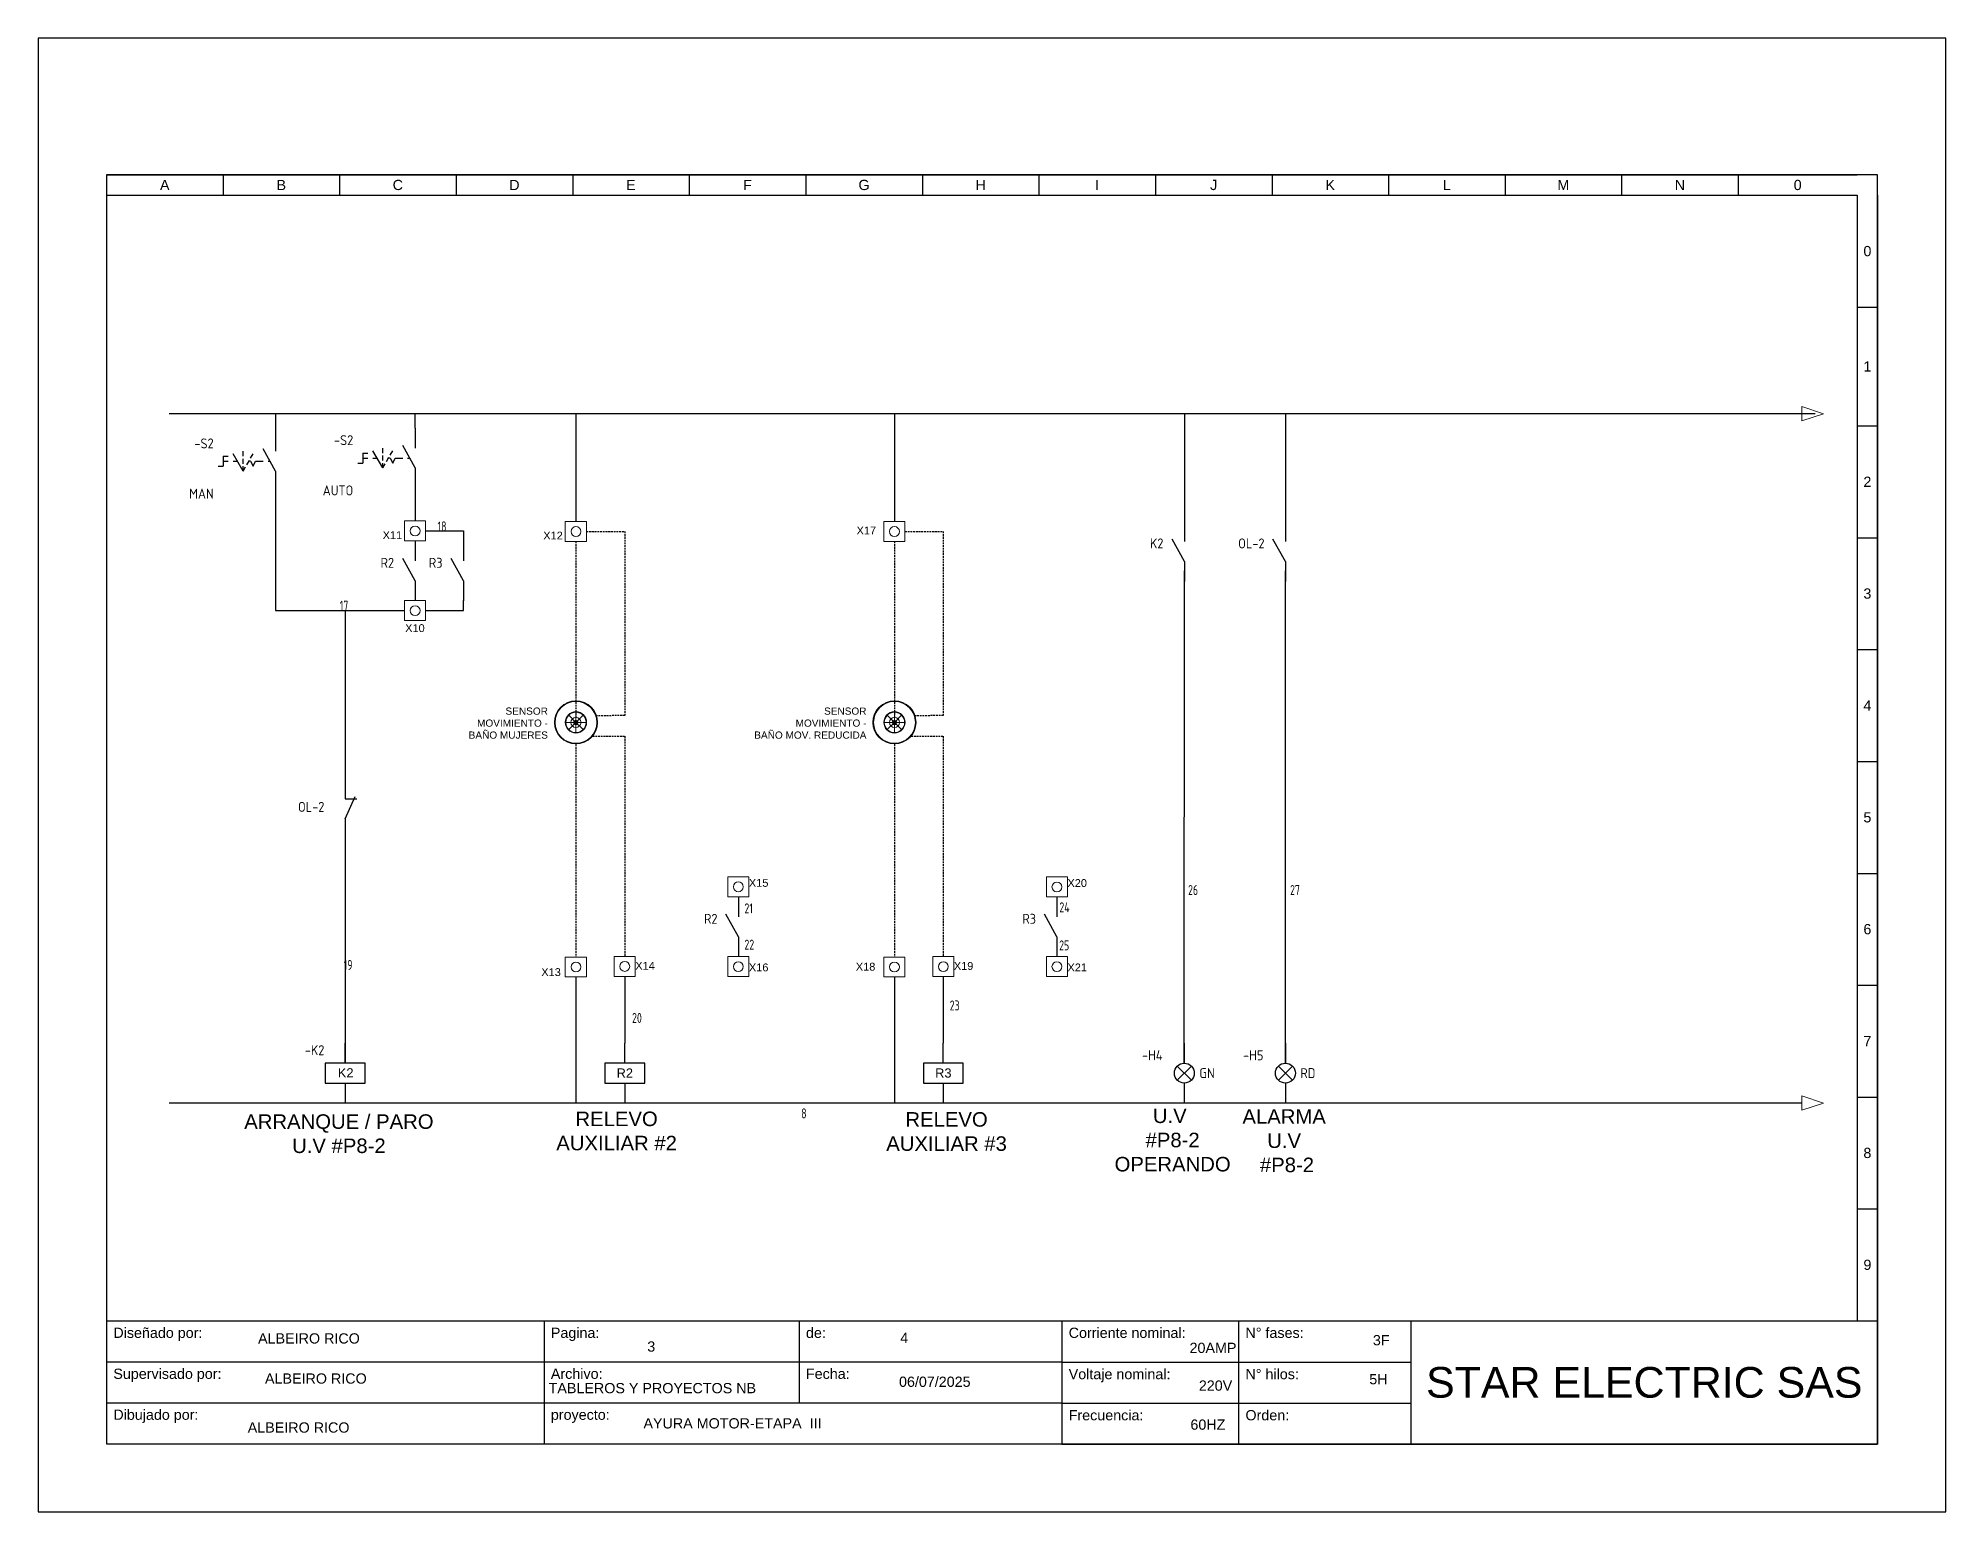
# Model space of a CAD drawing. Header units: millimetres. Extents: x 691 to 18605, y 670 to 10026.
# Drawn here: x 2838 to 3889, y 6288 to 7100 of the extents above; entities that cross this region are included whole.
import ezdxf
from ezdxf.enums import TextEntityAlignment as Align

# ---------------------------------------------------------------- set-up
doc = ezdxf.new("R2010")
doc.units = ezdxf.units.MM
doc.linetypes.add('DASHEDX2', pattern=[1.5, 1, -0.5])
for name, color, linetype in [('-DIAGRAMA', 7, 'Continuous'), ('-Electrico', 5, 'Continuous'), ('DESC', 150, 'Continuous'), ('MISC', 7, 'Continuous'), ('SYMS', 7, 'Continuous'), ('TAGS', 150, 'Continuous'), ('WIRENO', 72, 'Continuous'), ('YEL_14_THHN', 2, 'Continuous')]:
    doc.layers.add(name, color=color, linetype=linetype)
doc.styles.get("Standard").update_dxf_attribs({"font": 'arial.ttf'})
doc.styles.add('WD_IEC', font='ISOCP2.shx', dxfattribs={"width": 0.9, "height": 4})

msp = doc.modelspace()

# ---------------------------------------------------------------- texts
at = {"color": 0, "lineweight": 0}
for s, p in [('X11', (3027.6, 6824.2)), ('X12', (3116.1, 6824)), ('X17', (3288.7, 6826.8)), ('X10', (3040, 6773)), ('X15', (3229.4, 6632.6)), ('X20', (3404.9, 6632.5)), ('X14', (3166.8, 6586.9)), ('X16', (3229.4, 6586)), ('X18', (3288.3, 6586.4)), ('X19', (3342.3, 6586.8)), ('X21', (3404.9, 6586)), ('X13', (3115, 6583.4))]:
    msp.add_text(s, height=4.33, dxfattribs=at).set_placement(p)
at = {"color": 0, "lineweight": 0, "attachment_point": 2}
for s, insert, char_height, width in [('\\A1;\\pxqr;SENSOR MOVIMIENTO - BAÑO MUJERES', (3093.2, 6731.4), 3.963, 50.946), ('\\A1;\\pxqr;SENSOR \\PMOVIMIENTO -\\P BAÑO MOV. REDUCIDA', (3262.2, 6731.4), 3.963, 63.955), ('\\A1;ARRANQUE / PARO\\PU.V #P8-2', (3003.5, 6507.2), 8, 230.839), ('\\A1;RELEVO \\PAUXILIAR #2\\P ', (3156.5, 6508.7), 8, 126.228), ('\\A1;RELEVO \\PAUXILIAR #3\\P ', (3338.3, 6508.4), 8, 126.228), ('\\A1;U.V\\P #P8-2\\P OPERANDO', (3461.3, 6510.4), 8, 151.335), ('\\A1;ALARMA\\PU.V\\P #P8-2\\P ', (3524.3, 6510), 8, 175.138)]:
    msp.add_mtext(s, dxfattribs=dict(at, insert=insert, char_height=char_height, width=width))
at = {"color": 0, "linetype": 'DASHEDX2', "char_height": 5.06, "attachment_point": 1}
for s, insert in [('K2', (3002.9, 6532.6)), ('R2', (3156.5, 6532.5)), ('R3', (3332, 6532.5))]:
    msp.add_mtext_dynamic_manual_height_columns(s, width=14.102, gutter_width=25.3, heights=[6.68], dxfattribs=dict(at, insert=insert))

# ---------------------------------------------------------------- blocks, each defined once
blk = doc.blocks.new('*T3')
at = {"color": 0, "linetype": 'ByBlock', "lineweight": -2}
for p, q in [((0, 0), (139.92, 0)), ((0, 0), (0, -18)), ((64.08, 0), (64.08, -18)), ((101.44, 0), (101.44, -12)), ((139.92, 0), (139.92, -18)), ((0, -6), (139.92, -6)), ((0, -12), (139.92, -12)), ((0, -18), (139.92, -18))]:
    blk.add_line(p, q, dxfattribs=at)
at = {"color": 0, "char_height": 1.5, "attachment_point": 1}
for s, insert, width in [('{\\fArial|b0|i0|c162|p34;Diseñado por:}', (1, -1), 62.0824), ('{\\fArial|b0|i0|c162|p34;Pagina:}', (65.08, -1), 35.3574), ('{\\fArial|b0|i0|c162|p34;de}:', (102.44, -1), 36.4813), ('{\\fArial|b0|i0|c162|p34;Supervisado por:}', (1, -7), 62.0824), ('{\\fArial|b0|i0|c162|p34;Archivo:}', (65.08, -7), 35.3574), ('Fecha:', (102.44, -7), 36.4813), ('Dibujado por:', (1, -13), 62.0824), ('{\\fArial|b0|i0|c162|p34;proyecto:}', (65.08, -13), 73.8387)]:
    blk.add_mtext(s, dxfattribs=dict(at, insert=insert, width=width))
blk = doc.blocks.new('*T4')
at = {"color": 0, "linetype": 'ByBlock', "lineweight": -2}
for p, q in [((0, 0), (119.48, 0)), ((0, 0), (0, -18.07)), ((25.89, 0), (25.89, -18.07)), ((51.13, 0), (51.13, -18.07)), ((119.48, 0), (119.48, -18.07)), ((0, -6.05), (51.13, -6.05)), ((0, -12.07), (51.13, -12.07)), ((0, -18.07), (119.48, -18.07))]:
    blk.add_line(p, q, dxfattribs=at)
at = {"color": 0}
for s, insert, char_height, width, attachment_point in [('Corriente nominal:', (1, -1), 1.5, 23.894, 1), ('{\\fArial|b0|i0|c162|p34;N° fases:}', (26.89, -1), 1.5, 23.2313, 1), ('Voltaje nominal:', (1, -7.05), 1.5, 23.894, 1), ('{\\fArial|b0|i0|c162|p34;N° hilos:}', (26.89, -7.05), 1.5, 23.2313, 1), ('{\\fArial|b0|i0|c162|p34;STAR ELECTRIC SAS}', (85.3, -9.04), 4.5, 66.3536, 5), ('Frecuencia:', (1, -13.07), 1.5, 23.894, 1), ('{\\fArial|b0|i0|c162|p34;Orden}:', (26.89, -13.07), 1.5, 23.2313, 1)]:
    blk.add_mtext(s, dxfattribs=dict(at, insert=insert, char_height=char_height, width=width, attachment_point=attachment_point))
blk = doc.blocks.new('CAJETIN')
for p, q in [((0, 185.97), (-259.4, 185.97)), ((-259.4, 185.97), (-259.4, 0.07)), ((-259.4, 185.97), (-2.99, 185.97)), ((-259.4, 185.97), (-259.4, 182.97)), ((-242.33, 185.97), (-242.33, 182.97)), ((-225.26, 185.97), (-225.26, 182.97)), ((-208.19, 185.97), (-208.19, 182.97)), ((-191.12, 185.97), (-191.12, 182.97)), ((-174.05, 185.97), (-174.05, 182.97)), ((-156.98, 185.97), (-156.98, 182.97)), ((-139.91, 185.97), (-139.91, 182.97)), ((-122.84, 185.97), (-122.84, 182.97)), ((-105.77, 185.97), (-105.77, 182.97)), ((-88.7, 185.97), (-88.7, 182.97)), ((-71.64, 185.97), (-71.64, 182.97)), ((-54.57, 185.97), (-54.57, 182.97)), ((-37.5, 185.97), (-37.5, 182.97)), ((-20.43, 185.97), (-20.43, 182.97)), ((0, 0.07), (0, 185.97)), ((-259.4, 182.97), (-2.99, 182.97)), ((-3, 182.97), (-3, 18.07)), ((0, 182.97), (0, 18.07)), ((-3, 166.58), (0, 166.58)), ((-3, 149.19), (0, 149.19)), ((-3, 132.8), (0, 132.8)), ((-3, 116.41), (0, 116.41)), ((-3, 100.02), (0, 100.02)), ((-3, 83.63), (0, 83.63)), ((-3, 67.24), (0, 67.24)), ((-3, 50.85), (0, 50.85)), ((-3, 34.46), (0, 34.46)), ((-3, 18.07), (0, 18.07)), ((-259.4, 0.07), (0, 0.07))]:
    blk.add_line(p, q)
blk.add_lwpolyline([(-269.4, -9.93), (10, -9.93), (10, 205.97), (-269.4, 205.97)], close=True)
for name, p in [('*T3', (-259.4, 18.07)), ('*T4', (-119.48, 18.07))]:
    blk.add_blockref(name, p)
blk.add_text('0', height=1.5).set_placement((-2.08, 174.04))
at = {"char_height": 1.5, "attachment_point": 5}
for s, insert, width in [('A', (-250.87, 184.47), 17.0695), ('B', (-233.8, 184.47), 17.0695), ('C', (-216.73, 184.47), 17.0695), ('D', (-199.66, 184.47), 17.0695), ('E', (-182.59, 184.47), 17.0695), ('F', (-165.52, 184.47), 17.0695), ('G', (-148.45, 184.47), 17.0695), ('H', (-131.38, 184.47), 17.0695), ('I', (-114.31, 184.47), 17.0695), ('J', (-97.24, 184.47), 17.0695), ('K', (-80.17, 184.47), 17.0695), ('L', (-63.1, 184.47), 17.0695), ('M', (-46.03, 184.47), 17.0695), ('N', (-28.96, 184.47), 17.0695), ('0', (-11.71, 184.47), 17.4362), ('1', (-1.5, 157.89), 3), ('2', (-1.5, 141), 3), ('3', (-1.5, 124.61), 3), ('4', (-1.5, 108.22), 3), ('5', (-1.5, 91.83), 3), ('6', (-1.5, 75.44), 3), ('7', (-1.5, 59.05), 3), ('8', (-1.5, 42.66), 3), ('9', (-1.5, 26.27), 3)]:
    blk.add_mtext(s, dxfattribs=dict(at, insert=insert, width=width))
for tag, p in [('DISEÑADO_POR', (-230.86, 14.78)), ('SUPERVISADO_POR', (-229.59, 8.32)), ('DIBUJADO_POR', (-231.25, 2.42))]:
    blk.add_attdef(tag, text='', height=1.5).set_placement(p, align=Align.MIDDLE)
for tag, p in [('PAGINA', (-180.19, 13.54)), ('DE', (-143.12, 14.83)), ('A', (-97.02, 13.49)), ('F', (-73.9, 14.47)), ('ARCHIVO', (-179.45, 8.2)), ('FECHA', (-143.31, 8.38)), ('V', (-96.96, 8.58)), ('H', (-74.46, 8.76)), ('PROYECTO', (-180.75, 3.04)), ('HZ', (-98.06, 2.87)), ('OR', (-74.83, 2.5))]:
    blk.add_attdef(tag, p, '', height=1.5)
blk = doc.blocks.new('VSS113')
for p, q in [((0, 7.5), (0, 2.5)), ((-13.12, 1.25), (-11.88, 1.25)), ((-13.12, 1.25), (-13.12, -1.25)), ((-13.12, 0), (-11.88, 0)), ((-8.12, -2.5), (-10.62, 1.83)), ((-10.62, 0), (-9.57, 0)), ((-8.12, 1.25), (-8.12, 2.5)), ((-8.12, -0.63), (-8.12, 0.62)), ((-7.19, -0.88), (-6.56, 0.21)), ((-6.25, 0), (-6.68, 0)), ((-6.25, 0.75), (-5.62, 1.83)), ((-6.25, 0), (-5.62, -1.25)), ((-5.62, -1.25), (-5, 0)), ((-5, 0), (-3.12, 0)), ((0, -2.5), (-3.12, 3.12)), ((-1.88, 0), (-1.39, 0)), ((-14.38, -1.25), (-13.12, -1.25)), ((-8.12, -2.5), (-8.12, -1.25)), ((-8.12, -2.5), (-7.5, -1.42)), ((0, -2.5), (0, -7.5))]:
    blk.add_line(p, q)
at = {"style": 'WD_IEC'}
for tag, p in [('INST', (-15.5, 9.25)), ('TAG1', (-15.5, 3.25)), ('LOC', (-15.5, 6.25)), ('DESC1', (-15.5, -9.35)), ('DESC3', (-15.5, -15.35)), ('DESC2', (-15.5, -12.35))]:
    blk.add_attdef(tag, text='', height=2.5, dxfattribs=at).set_placement(p, align=Align.RIGHT)
at = {"style": 'WD_IEC', "flags": 8}
for tag, p in [('POS1', (-10.62, 3.5)), ('POS2', (-8.12, 3.5)), ('POS3', (-5.62, 3.5))]:
    blk.add_attdef(tag, text='', height=2, rotation=90, dxfattribs=at).set_placement(p, align=Align.MIDDLE_LEFT)
at = {"style": 'WD_IEC'}
blk.add_attdef('TERM01', text='', height=2, rotation=90, dxfattribs=at).set_placement((-1, 7.5), align=Align.RIGHT)
at = {"style": 'WD_IEC', "flags": 1}
for tag, p, height in [('X2TERM01', (0, 7.5), 0.32), ('CONTACT', (0.5, 4.5), 1), ('X1LINK', (0, 0), 0.32), ('COMMON', (1.75, 3.25), 1), ('X8TERM02', (0, -7.5), 0.32), ('ASSYCODE', (1, -9), 1), ('FAMILY', (1, -10.5), 1), ('CATDESC', (1, -12), 1)]:
    blk.add_attdef(tag, p, '', height=height, dxfattribs=at)
at = {"style": 'WD_IEC', "flags": 9}
for tag, p in [('MFG', (-16, -0.25)), ('CAT', (-16, -2.75))]:
    blk.add_attdef(tag, text='', height=1.5, dxfattribs=at).set_placement(p, align=Align.RIGHT)
at = {"style": 'WD_IEC'}
blk.add_attdef('TERM02', (-1, -7.5), '', height=2, rotation=90, dxfattribs=at)
at = {"lineweight": 15, "style": 'WD_IEC'}
blk.add_attdef('XREF', text='', height=2.5, dxfattribs=at).set_placement((-15.5, -6.35), align=Align.RIGHT)
blk.add_attdef('STATE', (1.25, -6.35), '', height=2.5, dxfattribs=at)
blk = doc.blocks.new('VCR21')
for p, q in [((0, 7.5), (0, 2.5)), ((0, -2.5), (-3.12, 3.12)), ((0, -2.5), (0, -7.5))]:
    blk.add_line(p, q)
at = {"style": 'WD_IEC'}
for tag, p in [('INST', (-5.25, 6.75)), ('LOC', (-5.25, 3.75)), ('TAG2', (-5.25, 0.75)), ('DESC1', (-5.25, -6.75)), ('XREF', (-5.25, -3.75)), ('DESC2', (-5.25, -9.75)), ('DESC3', (-5.25, -12.75))]:
    blk.add_attdef(tag, text='', height=2.5, dxfattribs=at).set_placement(p, align=Align.RIGHT)
blk.add_attdef('TERM01', text='', height=2, rotation=90, dxfattribs=at).set_placement((-1, 7.5), align=Align.RIGHT)
at = {"style": 'WD_IEC', "flags": 1}
for tag, p, height in [('X2TERM01', (0, 7.5), 0.32), ('X4LINK', (-2.75, 0), 0.32), ('X1LINK', (-0.5, 0), 0.32), ('CONTACT', (4, -3.5), 1), ('FAMILY', (4, -5), 1), ('COMMON', (5.25, -4.75), 1), ('X8TERM02', (0, -7.5), 0.32)]:
    blk.add_attdef(tag, p, '', height=height, dxfattribs=at)
at = {"style": 'WD_IEC'}
blk.add_attdef('TERM02', (-1, -7.5), '', height=2, rotation=90, dxfattribs=at)
blk = doc.blocks.new('VCR22')
for p, q in [((0, 7.5), (0, 2.5)), ((0, -2.5), (2.5, 3.12)), ((0, 2.5), (2.87, 2.5)), ((0, -2.5), (0, -7.5))]:
    blk.add_line(p, q)
at = {"style": 'WD_IEC'}
for tag, p in [('INST', (-5.25, 5.25)), ('TAG2', (-5.25, -0.75)), ('LOC', (-5.25, 2.25)), ('DESC1', (-5.25, -6.75)), ('XREF', (-5.25, -3.75)), ('DESC2', (-5.25, -9.75)), ('DESC3', (-5.25, -12.75))]:
    blk.add_attdef(tag, text='', height=2.5, dxfattribs=at).set_placement(p, align=Align.RIGHT)
blk.add_attdef('TERM01', text='', height=2, rotation=90, dxfattribs=at).set_placement((-1, 7.5), align=Align.RIGHT)
at = {"style": 'WD_IEC', "flags": 1}
for tag, p, height in [('X2TERM01', (0, 7.5), 0.32), ('X4LINK', (-0.55, 0), 0.32), ('X1LINK', (1.92, 0), 0.32), ('CONTACT', (4, -3.5), 1), ('FAMILY', (4, -5), 1), ('COMMON', (5.25, -4.75), 1), ('X8TERM02', (0, -7.5), 0.32)]:
    blk.add_attdef(tag, p, '', height=height, dxfattribs=at)
at = {"style": 'WD_IEC'}
blk.add_attdef('TERM02', (-1, -7.5), '', height=2, rotation=90, dxfattribs=at)
blk = doc.blocks.new('VMS1')
for p, q in [((0, 2.5), (0, 7.5)), ((0, -2.5), (0, -7.5))]:
    blk.add_line(p, q)
blk.add_lwpolyline([(-5, 2.5), (-5, -2.5), (5, -2.5), (5, 2.5)], close=True)
at = {"style": 'WD_IEC'}
for tag, p in [('INST', (-5.25, 10.5)), ('LOC', (-5.25, 7.5)), ('TAG1', (-5.25, 4.5)), ('DESC1', (-5.25, -6.85)), ('DESC2', (-5.25, -9.85)), ('DESC3', (-5.25, -12.85))]:
    blk.add_attdef(tag, text='', height=2.5, dxfattribs=at).set_placement(p, align=Align.RIGHT)
blk.add_attdef('TERM01', text='', height=2, rotation=90, dxfattribs=at).set_placement((-1, 7.5), align=Align.RIGHT)
at = {"style": 'WD_IEC', "flags": 1}
for tag, p, height in [('X2TERM01', (0, 7.5), 0.32), ('X4LINK', (-5, 0), 0.32), ('X1LINK', (5, 0), 0.32), ('ASSYCODE', (1, -4), 1), ('FAMILY', (1, -5.5), 1), ('X8TERM02', (0, -7.5), 0.32), ('CATDESC', (1, -7), 1)]:
    blk.add_attdef(tag, p, '', height=height, dxfattribs=at)
at = {"style": 'WD_IEC', "flags": 9}
for tag, p in [('MFG', (-6, 1)), ('CAT', (-6, -1.5))]:
    blk.add_attdef(tag, text='', height=1.5, dxfattribs=at).set_placement(p, align=Align.RIGHT)
at = {"style": 'WD_IEC'}
blk.add_attdef('TERM02', (-1, -7.5), '', height=2, rotation=90, dxfattribs=at)
at = {"lineweight": 9, "style": 'WD_IEC'}
for tag, p in [('NO', (-5.5, -16.5)), ('NC', (-5.5, -19.5))]:
    blk.add_attdef(tag, text='', height=2.5, dxfattribs=at).set_placement(p, align=Align.TOP_RIGHT)
for tag, p in [('XREFNO', (-4, -16.5)), ('XREFNC', (-4, -19.5))]:
    blk.add_attdef(tag, text='', height=2.5, dxfattribs=at).set_placement(p, align=Align.TOP_LEFT)
blk = doc.blocks.new('VLT1G')
for p, q in [((0, 7.5), (0, 2.5)), ((-1.77, -1.77), (1.77, 1.77)), ((1.77, -1.77), (-1.77, 1.77)), ((0, -2.5), (0, -7.5))]:
    blk.add_line(p, q)
blk.add_circle((0, 0), 2.5)
at = {"style": 'WD_IEC'}
for tag, p in [('INST', (-5.5, 10.25)), ('TAG1', (-5.5, 3.25)), ('LOC', (-5.5, 6.75)), ('DESC1', (-5.5, -6.35)), ('DESC2', (-5.5, -9.85)), ('DESC3', (-5.5, -13.35))]:
    blk.add_attdef(tag, text='', height=2.5, dxfattribs=at).set_placement(p, align=Align.RIGHT)
blk.add_attdef('TERM01', text='', height=2, rotation=90, dxfattribs=at).set_placement((-1, 7.5), align=Align.RIGHT)
at = {"style": 'WD_IEC', "flags": 1}
for tag, p, height in [('X2TERM01', (0, 7.5), 0.32), ('X4LINK', (-3, 0), 0.32), ('X1LINK', (3, 0), 0.32), ('ASSYCODE', (1, -4), 1), ('FAMILY', (1, -5.5), 1), ('X8TERM02', (0, -7.5), 0.32), ('CATDESC', (1, -7), 1)]:
    blk.add_attdef(tag, p, '', height=height, dxfattribs=at)
at = {"style": 'WD_IEC', "flags": 9}
for tag, p in [('MFG', (-6, -0.25)), ('CAT', (-6, -2.75))]:
    blk.add_attdef(tag, text='', height=1.5, dxfattribs=at).set_placement(p, align=Align.RIGHT)
at = {"style": 'WD_IEC'}
blk.add_attdef('TERM02', (-1, -7.5), '', height=2, rotation=90, dxfattribs=at)
at = {"lineweight": 13, "style": 'WD_IEC'}
blk.add_attdef('COLOR', text='', height=2.5, dxfattribs=at).set_placement((3.75, 0), align=Align.MIDDLE_LEFT)
at = {"lineweight": 15, "style": 'WD_IEC'}
for tag, p in [('WDTAGALT', (-5.5, -21)), ('XREF', (-5.5, -18))]:
    blk.add_attdef(tag, text='', height=2.5, dxfattribs=at).set_placement(p, align=Align.RIGHT)
blk = doc.blocks.new('WD_WNV')
at = {"linetype": 'Continuous', "style": 'WD_IEC', "width": 0.8}
blk.add_attdef('WIRENO', text='', height=2.5, dxfattribs=at).set_placement((-1.6, 0), align=Align.MIDDLE_RIGHT)
at = {"style": 'WD_IEC', "flags": 1}
for tag, p in [('W08USER', (-1, 0.375)), ('W04USER', (-1, 0.875)), ('W05USER', (-1, 0.75)), ('W09USER', (-1, 0.25)), ('W03USER', (-1, 1)), ('W06USER', (-1, 0.625)), ('W07USER', (-1, 0.5)), ('W02USER', (-1, 1.125)), ('W01USER', (-1, 1.25)), ('W10USER', (-1, 0.125))]:
    blk.add_attdef(tag, text='', height=0.08, dxfattribs=at).set_placement(p, align=Align.CENTER)

# ---------------------------------------------------------------- linework, layer by layer
at = {"layer": '-DIAGRAMA', "color": 0, "lineweight": 0}
for centre in [(3045.5, 6828.7), (3134.1, 6828.4), (3309.6, 6828.4), (3045.5, 6784.8), (3223.6, 6632.6), (3399.1, 6632.5), (3134.1, 6588.4), (3161, 6588.7), (3223.6, 6588.6), (3309.6, 6588.4), (3336.5, 6588.6), (3399.1, 6588.6)]:
    msp.add_circle(centre, 2.72, dxfattribs=at)
at = {"layer": '-Electrico', "color": 0, "lineweight": 0, "ltscale": 0.08}
for points in [[(3039.6, 6834.2), (3051.3, 6834.2), (3051.3, 6823.2), (3039.6, 6823.2)], [(3128.2, 6833.9), (3139.9, 6833.9), (3139.9, 6822.9), (3128.2, 6822.9)], [(3303.8, 6833.9), (3315.4, 6833.9), (3315.4, 6822.9), (3303.8, 6822.9)], [(3039.6, 6790.3), (3051.3, 6790.3), (3051.3, 6779.3), (3039.6, 6779.3)], [(3217.8, 6638.1), (3229.4, 6638.1), (3229.4, 6627.1), (3217.8, 6627.1)], [(3393.3, 6638), (3404.9, 6638), (3404.9, 6627), (3393.3, 6627)], [(3128.2, 6593.9), (3139.9, 6593.9), (3139.9, 6582.9), (3128.2, 6582.9)], [(3155.2, 6594.1), (3166.8, 6594.1), (3166.8, 6583.2), (3155.2, 6583.2)], [(3217.8, 6594.1), (3229.4, 6594.1), (3229.4, 6583.1), (3217.8, 6583.1)], [(3303.7, 6593.9), (3315.4, 6593.9), (3315.4, 6582.9), (3303.7, 6582.9)], [(3330.7, 6594.1), (3342.3, 6594.1), (3342.3, 6583.1), (3330.7, 6583.1)], [(3393.3, 6594.1), (3404.9, 6594.1), (3404.9, 6583.1), (3393.3, 6583.1)]]:
    msp.add_lwpolyline(points, close=True, dxfattribs=at)
at = {"color": 0, "linetype": 'Continuous', "lineweight": 0}
for p, q in [((3809.5, 6897.3), (3809.5, 6893.3)), ((3821.4, 6893.3), (3809.5, 6897.3)), ((3809.5, 6893.3), (3809.5, 6889.4)), ((3809.5, 6889.4), (3821.4, 6893.3)), ((3809.5, 6517.3), (3809.5, 6513.4)), ((3821.4, 6513.4), (3809.5, 6517.3)), ((3809.5, 6513.4), (3809.5, 6509.4)), ((3809.5, 6509.4), (3821.4, 6513.4))]:
    msp.add_line(p, q, dxfattribs=at)
at = {"color": 0}
for p, q in [((3134.1, 6893.4), (3134.1, 6833.9)), ((3309.6, 6893.3), (3309.6, 6833.9)), ((3469.4, 6893.3), (3469.4, 6833.9)), ((3525, 6893.3), (3525, 6833.9)), ((2968.6, 6850.6), (2968.6, 6784.8)), ((3045.5, 6852.4), (3045.5, 6834.2)), ((3051.3, 6828.7), (3072.2, 6828.7)), ((3072.2, 6828.7), (3072.2, 6823.2)), ((3134.1, 6822.9), (3134.1, 6822.9)), ((3309.6, 6822.9), (3309.6, 6822.9)), ((3469.3, 6535.4), (3469.4, 6806.7)), ((3525, 6535.4), (3525, 6806.7)), ((3072.2, 6784.8), (3072.2, 6790.3)), ((2968.6, 6784.8), (3039.6, 6784.8)), ((3007, 6784.8), (3007, 6692)), ((3051.3, 6784.8), (3072.2, 6784.8)), ((3007, 6659), (3007, 6535.4)), ((3134.1, 6582.9), (3134.1, 6582.9)), ((3134.1, 6582.9), (3134.1, 6513.4)), ((3161, 6583.2), (3161, 6583.2)), ((3161, 6583.2), (3161, 6546.4)), ((3309.6, 6582.9), (3309.6, 6582.9)), ((3309.6, 6582.9), (3309.6, 6513.4)), ((3336.5, 6583.1), (3336.5, 6583.1)), ((3336.5, 6583.1), (3336.5, 6546.4))]:
    msp.add_line(p, q, dxfattribs=at)
at = {"color": 0, "linetype": 'DASHEDX2'}
for p, q in [((3134.1, 6822.9), (3134.1, 6725.3)), ((3139.9, 6828.4), (3161, 6828.4)), ((3161, 6828.4), (3161, 6727)), ((3309.6, 6822.9), (3309.6, 6725.3)), ((3315.4, 6828.4), (3336.5, 6828.4)), ((3336.5, 6828.4), (3336.5, 6727)), ((3161, 6727), (3145.4, 6726.8)), ((3336.5, 6727), (3321, 6726.8)), ((3134.1, 6711.2), (3134.1, 6593.9)), ((3143.3, 6715.6), (3161, 6715.6)), ((3161, 6715.6), (3161, 6594.1)), ((3309.6, 6711.2), (3309.6, 6593.9)), ((3318.8, 6715.6), (3336.5, 6715.6)), ((3336.5, 6715.6), (3336.5, 6594.1))]:
    msp.add_line(p, q, dxfattribs=at)
at = {"color": 0, "lineweight": 0}
for points in [[(3134.1, 6728.8), (3134.1, 6717.6), (3134.1, 6723.2), (3139.7, 6723.2), (3128.5, 6723.2), (3134.1, 6723.2), (3138, 6727.1), (3134.1, 6723.2), (3130.1, 6727.1), (3134.1, 6723.2), (3130.1, 6719.2), (3134.1, 6723.2), (3138, 6719.2)], [(3309.6, 6728.8), (3309.6, 6717.6), (3309.6, 6723.2), (3315.2, 6723.2), (3304, 6723.2), (3309.6, 6723.2), (3313.5, 6727.1), (3309.6, 6723.2), (3305.6, 6727.1), (3309.6, 6723.2), (3305.6, 6719.2), (3309.6, 6723.2), (3313.5, 6719.2)]]:
    msp.add_lwpolyline(points, dxfattribs=at)
for centre, radius in [((3134.1, 6723.2), 11.9), ((3134.1, 6723.2), 11.5), ((3134.1, 6723.2), 5.86), ((3134.1, 6723.2), 5.59), ((3309.6, 6723.2), 11.9), ((3309.6, 6723.2), 11.5), ((3309.6, 6723.2), 5.86), ((3309.6, 6723.2), 5.59), ((3134.1, 6723.2), 2.8), ((3134.1, 6723.2), 1.23), ((3309.6, 6723.2), 2.8), ((3309.6, 6723.2), 1.23)]:
    msp.add_circle(centre, radius, dxfattribs=at)
at = {"layer": 'YEL_14_THHN', "color": 0}
for p, q in [((3816.8, 6893.3), (2910, 6893.3)), ((2968.6, 6893.3), (2968.6, 6883.5)), ((3045.5, 6885.4), (3045.5, 6893.3)), ((3809.5, 6513.4), (2910, 6513.4))]:
    msp.add_line(p, q, dxfattribs=at)

# ---------------------------------------------------------------- block references
at = {"color": 0}
ref = msp.add_blockref('CAJETIN', (3851.3, 6325.4), dxfattribs=dict(at, xscale=3.761929394681115, yscale=3.761929394681115, zscale=3.761929394681115))
ref.add_attrib('5H', '5H', (3571.2, 6358.4), dxfattribs={"height": 5.64})
ref.add_attrib('3F', '3F', (3573.2, 6379.9), dxfattribs={"height": 5.64})
ref.add_attrib('HZ', '60HZ', dxfattribs={"height": 5.64}).set_placement((3482.3, 6336.2), align=Align.MIDDLE)
ref.add_attrib('V', '220V', dxfattribs={"height": 5.64}).set_placement((3486.5, 6357.7), align=Align.MIDDLE)
ref.add_attrib('A', '20AMP', dxfattribs={"height": 5.64}).set_placement((3485.1, 6378.5), align=Align.MIDDLE)
ref.add_attrib('PROYECTO', 'AYURA MOTOR-ETAPA  III', dxfattribs={"height": 5.643}).set_placement((3171.3, 6336.9), align=Align.MIDDLE_LEFT)
ref.add_attrib('ARCHIVO', 'TABLEROS Y PROYECTOS NB', dxfattribs={"height": 5.643}).set_placement((3176.2, 6356.3), align=Align.MIDDLE)
ref.add_attrib('DE', '4', (3312.8, 6381.2), dxfattribs={"height": 5.64})
ref.add_attrib('PAGINA', '3', (3173.4, 6376.4), dxfattribs={"height": 5.64})
ref.add_attrib('FECHA', '06/07/2025', (3312.1, 6357), dxfattribs={"height": 5.64})
ref.add_attrib('DIBUJADO_POR', 'ALBEIRO RICO', dxfattribs={"height": 5.643}).set_placement((2981.3, 6334.6), align=Align.MIDDLE)
ref.add_attrib('SUPERVISADO_POR', 'ALBEIRO RICO', dxfattribs={"height": 5.643}).set_placement((2990.8, 6361.6), align=Align.MIDDLE)
ref.add_attrib('DISEÑADO_POR', 'ALBEIRO RICO', dxfattribs={"height": 5.643}).set_placement((2987, 6383.7), align=Align.MIDDLE)
at = {"layer": 'SYMS', "color": 0}
ref = msp.add_blockref('VSS113', (3045.5, 6868.9), dxfattribs=dict(at, xscale=2.197145441597592, yscale=2.197145441597592, zscale=2.197145441597592))
ref.add_attrib('DESC1', 'AUTO', dxfattribs={"layer": 'DESC', "height": 5.49, "style": 'WD_IEC'}).set_placement((3011.4, 6848.3), align=Align.RIGHT)
ref.add_attrib('TAG1', '-S2', dxfattribs={"layer": 'TAGS', "height": 5.49, "style": 'WD_IEC'}).set_placement((3011.4, 6876), align=Align.RIGHT)
ref = msp.add_blockref('VSS113', (2968.6, 6867.1), dxfattribs=dict(at, xscale=2.197145441597592, yscale=2.197145441597592, zscale=2.197145441597592))
ref.add_attrib('DESC1', 'MAN', dxfattribs={"layer": 'DESC', "height": 5.49, "style": 'WD_IEC'}).set_placement((2934.5, 6846.5), align=Align.RIGHT)
ref.add_attrib('TAG1', '-S2', dxfattribs={"layer": 'TAGS', "height": 5.49, "style": 'WD_IEC'}).set_placement((2934.5, 6874.2), align=Align.RIGHT)
ref = msp.add_blockref('VCR21', (3469.4, 6817.4), dxfattribs=dict(at, xscale=2.197145441597592, yscale=2.197145441597592, zscale=2.197145441597592))
ref.add_attrib('TAG2', 'K2', dxfattribs={"layer": 'TAGS', "height": 5.49, "style": 'WD_IEC'}).set_placement((3457.8, 6819.1), align=Align.RIGHT)
ref = msp.add_blockref('VCR21', (3525, 6817.4), dxfattribs=dict(at, xscale=2.197145441597592, yscale=2.197145441597592, zscale=2.197145441597592))
ref.add_attrib('TAG2', 'OL-2', dxfattribs={"layer": 'TAGS', "height": 5.49, "style": 'WD_IEC'}).set_placement((3513.5, 6819.1), align=Align.RIGHT)
ref = msp.add_blockref('VCR21', (3045.5, 6806.7), dxfattribs=dict(at, xscale=2.197145441597592, yscale=2.197145441597592, zscale=2.197145441597592))
ref.add_attrib('TAG2', 'R2', dxfattribs={"layer": 'TAGS', "height": 5.49, "style": 'WD_IEC'}).set_placement((3033.9, 6808.4), align=Align.RIGHT)
ref = msp.add_blockref('VCR21', (3072.2, 6806.7), dxfattribs=dict(at, xscale=2.197145441597592, yscale=2.197145441597592, zscale=2.197145441597592))
ref.add_attrib('TAG2', 'R3', dxfattribs={"layer": 'TAGS', "height": 5.49, "style": 'WD_IEC'}).set_placement((3060.6, 6808.4), align=Align.RIGHT)
ref = msp.add_blockref('VCR22', (3007, 6675.5), dxfattribs=dict(at, xscale=2.197145441597592, yscale=2.197145441597592, zscale=2.197145441597592))
ref.add_attrib('TAG2', 'OL-2', dxfattribs={"layer": 'TAGS', "height": 5.49, "style": 'WD_IEC'}).set_placement((2995.5, 6673.9), align=Align.RIGHT)
ref = msp.add_blockref('VCR21', (3223.6, 6610.6), dxfattribs=dict(at, xscale=2.197145441597592, yscale=2.197145441597592, zscale=2.197145441597592))
ref.add_attrib('TAG2', 'R2', dxfattribs={"layer": 'TAGS', "height": 5.49, "style": 'WD_IEC'}).set_placement((3212.1, 6612.2), align=Align.RIGHT)
ref = msp.add_blockref('VCR21', (3399.1, 6610.6), dxfattribs=dict(at, xscale=2.197145441597592, yscale=2.197145441597592, zscale=2.197145441597592))
ref.add_attrib('TAG2', 'R3', dxfattribs={"layer": 'TAGS', "height": 5.49, "style": 'WD_IEC'}).set_placement((3387.6, 6612.2), align=Align.RIGHT)
ref = msp.add_blockref('VMS1', (3007, 6529.9), dxfattribs=dict(at, xscale=2.197145441597592, yscale=2.197145441597592, zscale=2.197145441597592))
ref.add_attrib('TAG1', '-K2', dxfattribs={"layer": 'TAGS', "height": 5.49, "style": 'WD_IEC'}).set_placement((2995.5, 6539.8), align=Align.RIGHT)
at = {"layer": 'SYMS', "color": 0, "xscale": 2.197145441597592, "yscale": 2.197145441597592, "zscale": 2.197145441597592}
for p in [(3161, 6529.9), (3336.5, 6529.9)]:
    msp.add_blockref('VMS1', p, dxfattribs=at)
at = {"layer": 'SYMS', "color": 0}
ref = msp.add_blockref('VLT1G', (3469.3, 6529.9), dxfattribs=dict(at, xscale=2.197145441597592, yscale=2.197145441597592, zscale=2.197145441597592))
ref.add_attrib('COLOR', 'GN', dxfattribs={"layer": 'MISC', "lineweight": 13, "height": 5.49, "style": 'WD_IEC'}).set_placement((3477.6, 6529.9), align=Align.MIDDLE_LEFT)
ref.add_attrib('TAG1', '-H4', dxfattribs={"layer": 'TAGS', "height": 5.49, "style": 'WD_IEC'}).set_placement((3457.3, 6537), align=Align.RIGHT)
ref = msp.add_blockref('VLT1G', (3525, 6529.9), dxfattribs=dict(at, xscale=2.197145441597592, yscale=2.197145441597592, zscale=2.197145441597592))
ref.add_attrib('COLOR', 'RD', dxfattribs={"layer": 'MISC', "lineweight": 13, "height": 5.49, "style": 'WD_IEC'}).set_placement((3533.2, 6529.9), align=Align.MIDDLE_LEFT)
ref.add_attrib('TAG1', '-H5', dxfattribs={"layer": 'TAGS', "height": 5.49, "style": 'WD_IEC'}).set_placement((3512.9, 6537), align=Align.RIGHT)
at = {"layer": 'WIRENO', "color": 0}
ref = msp.add_blockref('WD_WNV', (3064.4, 6834.8), dxfattribs=dict(at, xscale=2.197145441597592, yscale=2.197145441597592, zscale=2.197145441597592))
ref.add_attrib('WIRENO', '18', dxfattribs={"linetype": 'Continuous', "height": 5.49, "style": 'WD_IEC', "width": 0.8}).set_placement((3062.8, 6831.2), align=Align.MIDDLE_RIGHT)
ref = msp.add_blockref('WD_WNV', (3012.6, 6795.1), dxfattribs=dict(at, xscale=2.197145441597592, yscale=2.197145441597592, zscale=2.197145441597592))
ref.add_attrib('WIRENO', '17', dxfattribs={"linetype": 'Continuous', "height": 5.49, "style": 'WD_IEC', "width": 0.8}).set_placement((3008.7, 6787.5), align=Align.MIDDLE_RIGHT)
ref = msp.add_blockref('WD_WNV', (3474.9, 6634.4), dxfattribs=dict(at, xscale=2.197145441597592, yscale=2.197145441597592, zscale=2.197145441597592))
ref.add_attrib('WIRENO', '26', dxfattribs={"linetype": 'Continuous', "height": 5.49, "style": 'WD_IEC', "width": 0.8}).set_placement((3476.9, 6630.8), align=Align.MIDDLE_RIGHT)
ref = msp.add_blockref('WD_WNV', (3530.6, 6634.4), dxfattribs=dict(at, xscale=2.197145441597592, yscale=2.197145441597592, zscale=2.197145441597592))
ref.add_attrib('WIRENO', '27', dxfattribs={"linetype": 'Continuous', "height": 5.49, "style": 'WD_IEC', "width": 0.8}).set_placement((3533, 6630.8), align=Align.MIDDLE_RIGHT)
ref = msp.add_blockref('WD_WNV', (3233.2, 6624.3), dxfattribs=dict(at, xscale=2.197145441597592, yscale=2.197145441597592, zscale=2.197145441597592))
ref.add_attrib('WIRENO', '21', dxfattribs={"linetype": 'Continuous', "height": 5.49, "style": 'WD_IEC', "width": 0.8}).set_placement((3231.6, 6620.7), align=Align.MIDDLE_RIGHT)
ref = msp.add_blockref('WD_WNV', (3407.7, 6624.9), dxfattribs=dict(at, xscale=2.197145441597592, yscale=2.197145441597592, zscale=2.197145441597592))
ref.add_attrib('WIRENO', '24', dxfattribs={"linetype": 'Continuous', "height": 5.49, "style": 'WD_IEC', "width": 0.8}).set_placement((3406.1, 6621.3), align=Align.MIDDLE_RIGHT)
ref = msp.add_blockref('WD_WNV', (3234, 6604.2), dxfattribs=dict(at, xscale=2.197145441597592, yscale=2.197145441597592, zscale=2.197145441597592))
ref.add_attrib('WIRENO', '22', dxfattribs={"linetype": 'Continuous', "height": 5.49, "style": 'WD_IEC', "width": 0.8}).set_placement((3232.3, 6600.7), align=Align.MIDDLE_RIGHT)
ref = msp.add_blockref('WD_WNV', (3407.5, 6603.9), dxfattribs=dict(at, xscale=2.197145441597592, yscale=2.197145441597592, zscale=2.197145441597592))
ref.add_attrib('WIRENO', '25', dxfattribs={"linetype": 'Continuous', "height": 5.49, "style": 'WD_IEC', "width": 0.8}).set_placement((3405.9, 6600.3), align=Align.MIDDLE_RIGHT)
ref = msp.add_blockref('WD_WNV', (3012.6, 6593.1), dxfattribs=dict(at, xscale=2.197145441597592, yscale=2.197145441597592, zscale=2.197145441597592))
ref.add_attrib('WIRENO', '19', dxfattribs={"linetype": 'Continuous', "height": 5.49, "style": 'WD_IEC', "width": 0.8}).set_placement((3011, 6589.5), align=Align.MIDDLE_RIGHT)
ref = msp.add_blockref('WD_WNV', (3342.1, 6570.8), dxfattribs=dict(at, xscale=2.197145441597592, yscale=2.197145441597592, zscale=2.197145441597592))
ref.add_attrib('WIRENO', '23', dxfattribs={"linetype": 'Continuous', "height": 5.49, "style": 'WD_IEC', "width": 0.8}).set_placement((3345.5, 6567.2), align=Align.MIDDLE_RIGHT)
ref = msp.add_blockref('WD_WNV', (3166.6, 6561.1), dxfattribs=dict(at, xscale=2.197145441597592, yscale=2.197145441597592, zscale=2.197145441597592))
ref.add_attrib('WIRENO', '20', dxfattribs={"linetype": 'Continuous', "height": 5.49, "style": 'WD_IEC', "width": 0.8}).set_placement((3170.4, 6560.3), align=Align.MIDDLE_RIGHT)
ref = msp.add_blockref('WD_WNV', (3275.3, 6508), dxfattribs=dict(at, xscale=2.197145441597592, yscale=2.197145441597592, zscale=2.197145441597592))
ref.add_attrib('WIRENO', '8', dxfattribs={"linetype": 'Continuous', "height": 5.49, "style": 'WD_IEC', "width": 0.8}).set_placement((3261.2, 6507.7), align=Align.MIDDLE_RIGHT)

msp.set_redraw_order([(e.dxf.handle, doc.entitydb.next_handle()) for e in msp.query("TEXT MTEXT ATTDEF DIMENSION ARC_DIMENSION")])  # texts and dimensions are drawn at this point

doc.saveas('drawing.dxf')
